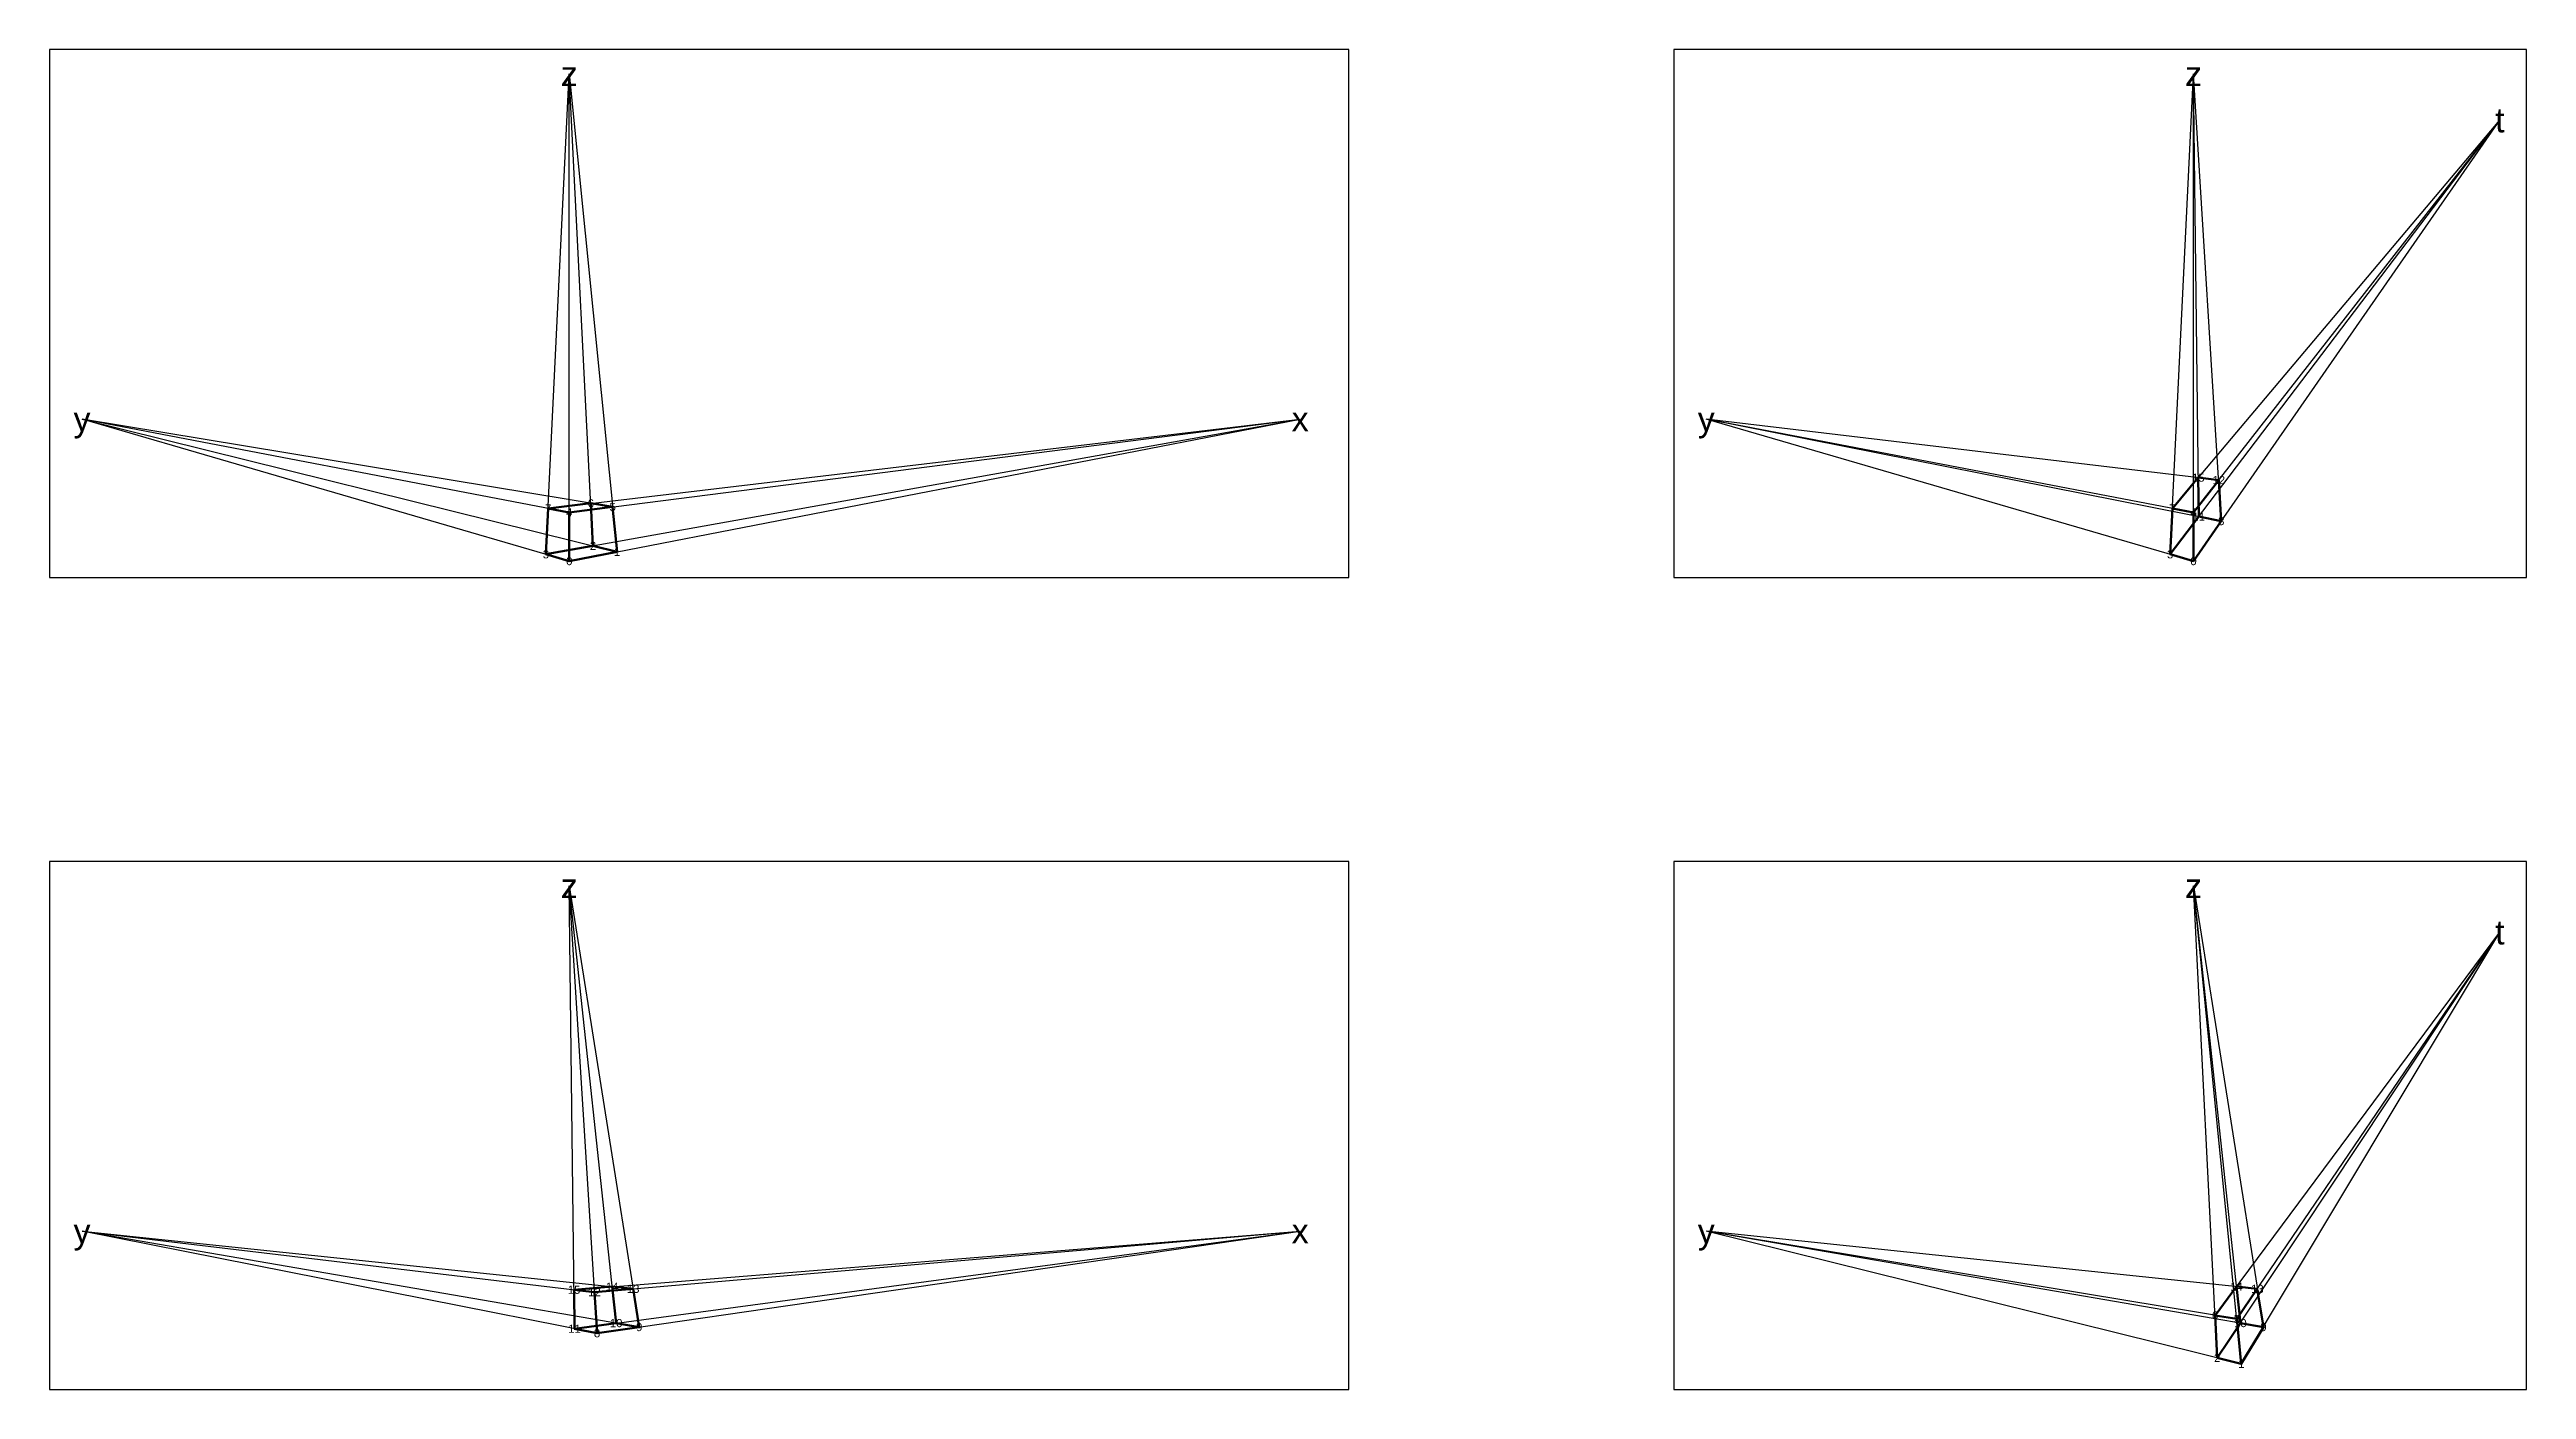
# Model space of a CAD drawing. Header units: millimetres. Extents: x -6400 to 79100, y -20150 to 6300.
# Drawn here: x -6400 to 24100, y -10200 to 6300 of the extents above; entities that cross this region are included whole.
import ezdxf
from ezdxf.enums import TextEntityAlignment as Align

# ---------------------------------------------------------------- set-up
doc = ezdxf.new("R2010")
doc.units = ezdxf.units.MM
for name, color, linetype in [('t', 6, 'Continuous'), ('x', 1, 'Continuous'), ('y', 3, 'Continuous'), ('z', 5, 'Continuous')]:
    doc.layers.add(name, color=color, linetype=linetype)
doc.styles.get("Standard").update_dxf_attribs({"font": 'arial.ttf'})

msp = doc.modelspace()

# ---------------------------------------------------------------- texts
for s, p in [('15', (20059, 1028)), ('12', (20311, 998)), ('7', (-260, 650)), ('4', (0, 600)), ('6', (266, 712)), ('5', (534, 668)), ('7', (19740, 650)), ('4', (20000, 600)), ('11', (20064, 548)), ('8', (20342, 493)), ('3', (-288, 84)), ('0', (0, 0)), ('2', (292, 188)), ('1', (589, 115)), ('3', (19712, 84)), ('0', (20000, 0)), ('15', (59, -8972)), ('12', (311, -9002)), ('14', (529, -8934)), ('13', (786, -8961)), ('14', (20529, -8934)), ('13', (20786, -8961)), ('11', (64, -9452)), ('10', (577, -9383)), ('9', (861, -9432)), ('6', (20266, -9288)), ('5', (20534, -9332)), ('10', (20577, -9383)), ('9', (20861, -9432)), ('8', (342, -9507)), ('2', (20292, -9812)), ('1', (20589, -9885))]:
    msp.add_text(s, height=100).set_placement(p, align=Align.MIDDLE_CENTER)
at = {"layer": 't'}
for p in [(23773, 5430), (23773, -4570)]:
    msp.add_text('t', height=300, dxfattribs=at).set_placement(p, align=Align.MIDDLE_CENTER)
at = {"layer": 'x'}
for p in [(9000, 1750), (9000, -8250)]:
    msp.add_text('x', height=300, dxfattribs=at).set_placement(p, align=Align.MIDDLE_CENTER)
at = {"layer": 'y'}
for p in [(-6000, 1750), (14000, 1750), (-6000, -8250), (14000, -8250)]:
    msp.add_text('y', height=300, dxfattribs=at).set_placement(p, align=Align.MIDDLE_CENTER)
at = {"layer": 'z'}
for p in [(0, 6000), (20000, 6000), (0, -4000), (20000, -4000)]:
    msp.add_text('z', height=300, dxfattribs=at).set_placement(p, align=Align.MIDDLE_CENTER)

# ---------------------------------------------------------------- linework, layer by layer
at = {"color": 1}
for p in [(59, -8972), (311, -9002)]:
    msp.add_line(p, (9000, -8250), dxfattribs=at)
for points in [[(-6400, -200), (9600, -200), (9600, 6300), (-6400, 6300)], [(13600, -200), (24100, -200), (24100, 6300), (13600, 6300)], [(-6400, -10200), (9600, -10200), (9600, -3700), (-6400, -3700)], [(13600, -10200), (24100, -10200), (24100, -3700), (13600, -3700)]]:
    msp.add_lwpolyline(points, close=True)
at = {"layer": 't'}
for p, q in [((19712, 84), (23773, 5430)), ((19740, 650), (23773, 5430)), ((20000, 0), (23773, 5430)), ((20000, 600), (23773, 5430)), ((20266, -9288), (23773, -4570)), ((20292, -9812), (23773, -4570)), ((20534, -9332), (23773, -4570)), ((20589, -9885), (23773, -4570))]:
    msp.add_line(p, q, dxfattribs=at)
at = {"layer": 't', "lineweight": 50}
for points in [[(-288, 84), (292, 188), (266, 712), (-260, 650)], [(-288, 84), (0, 0), (0, 600), (-260, 650)], [(0, 0), (589, 115), (534, 668), (0, 600)], [(292, 188), (589, 115), (534, 668), (266, 712)], [(64, -9452), (577, -9383), (529, -8934), (59, -8972)], [(342, -9507), (64, -9452), (59, -8972), (311, -9002)], [(342, -9507), (861, -9432), (786, -8961), (311, -9002)], [(529, -8934), (786, -8961), (861, -9432), (577, -9383)]]:
    msp.add_lwpolyline(points, close=True, dxfattribs=at)
at = {"layer": 'x'}
for p, q in [((-288, 84), (9000, 1750)), ((-260, 650), (9000, 1750)), ((0, 600), (9000, 1750)), ((0, 0), (9000, 1750)), ((64, -9452), (9000, -8250)), ((342, -9507), (9000, -8250))]:
    msp.add_line(p, q, dxfattribs=at)
at = {"layer": 'x', "lineweight": 50}
for points in [[(19712, 84), (20064, 548), (20059, 1028), (19740, 650)], [(20000, 0), (20342, 493), (20311, 998), (20000, 600)], [(20064, 548), (20342, 493), (20311, 998), (20059, 1028)], [(19712, 84), (20000, 0), (20000, 600), (19740, 650)], [(20292, -9812), (20577, -9383), (20529, -8934), (20266, -9288)], [(20529, -8934), (20786, -8961), (20861, -9432), (20577, -9383)], [(20589, -9885), (20861, -9432), (20786, -8961), (20534, -9332)], [(20292, -9812), (20589, -9885), (20534, -9332), (20266, -9288)]]:
    msp.add_lwpolyline(points, close=True, dxfattribs=at)
at = {"layer": 'y'}
for p, q in [((0, 600), (-6000, 1750)), ((0, 0), (-6000, 1750)), ((-6000, 1750), (589, 115)), ((534, 668), (-6000, 1750)), ((20000, 600), (14000, 1750)), ((20000, 0), (14000, 1750)), ((20342, 493), (14000, 1750)), ((20311, 998), (14000, 1750)), ((342, -9507), (-6000, -8250)), ((861, -9432), (-6000, -8250)), ((-6000, -8250), (786, -8961)), ((-6000, -8250), (311, -9002)), ((20534, -9332), (14000, -8250)), ((20589, -9885), (14000, -8250)), ((20861, -9432), (14000, -8250)), ((20786, -8961), (14000, -8250))]:
    msp.add_line(p, q, dxfattribs=at)
at = {"layer": 'z'}
for p, q in [((-288, 84), (0, 6000)), ((0, 6000), (589, 115)), ((292, 188), (0, 6000)), ((0, 0), (0, 6000)), ((19712, 84), (20000, 6000)), ((20000, 0), (20000, 6000)), ((20064, 548), (20000, 6000)), ((20342, 493), (20000, 6000)), ((0, -4000), (861, -9432)), ((64, -9452), (0, -4000)), ((577, -9383), (0, -4000)), ((342, -9507), (0, -4000)), ((20589, -9885), (20000, -4000)), ((20577, -9383), (20000, -4000)), ((20292, -9812), (20000, -4000)), ((20000, -4000), (20861, -9432))]:
    msp.add_line(p, q, dxfattribs=at)

msp.set_redraw_order([(e.dxf.handle, doc.entitydb.next_handle()) for e in msp.query("TEXT MTEXT ATTDEF DIMENSION ARC_DIMENSION")])  # texts and dimensions are drawn at this point

doc.saveas('drawing.dxf')
